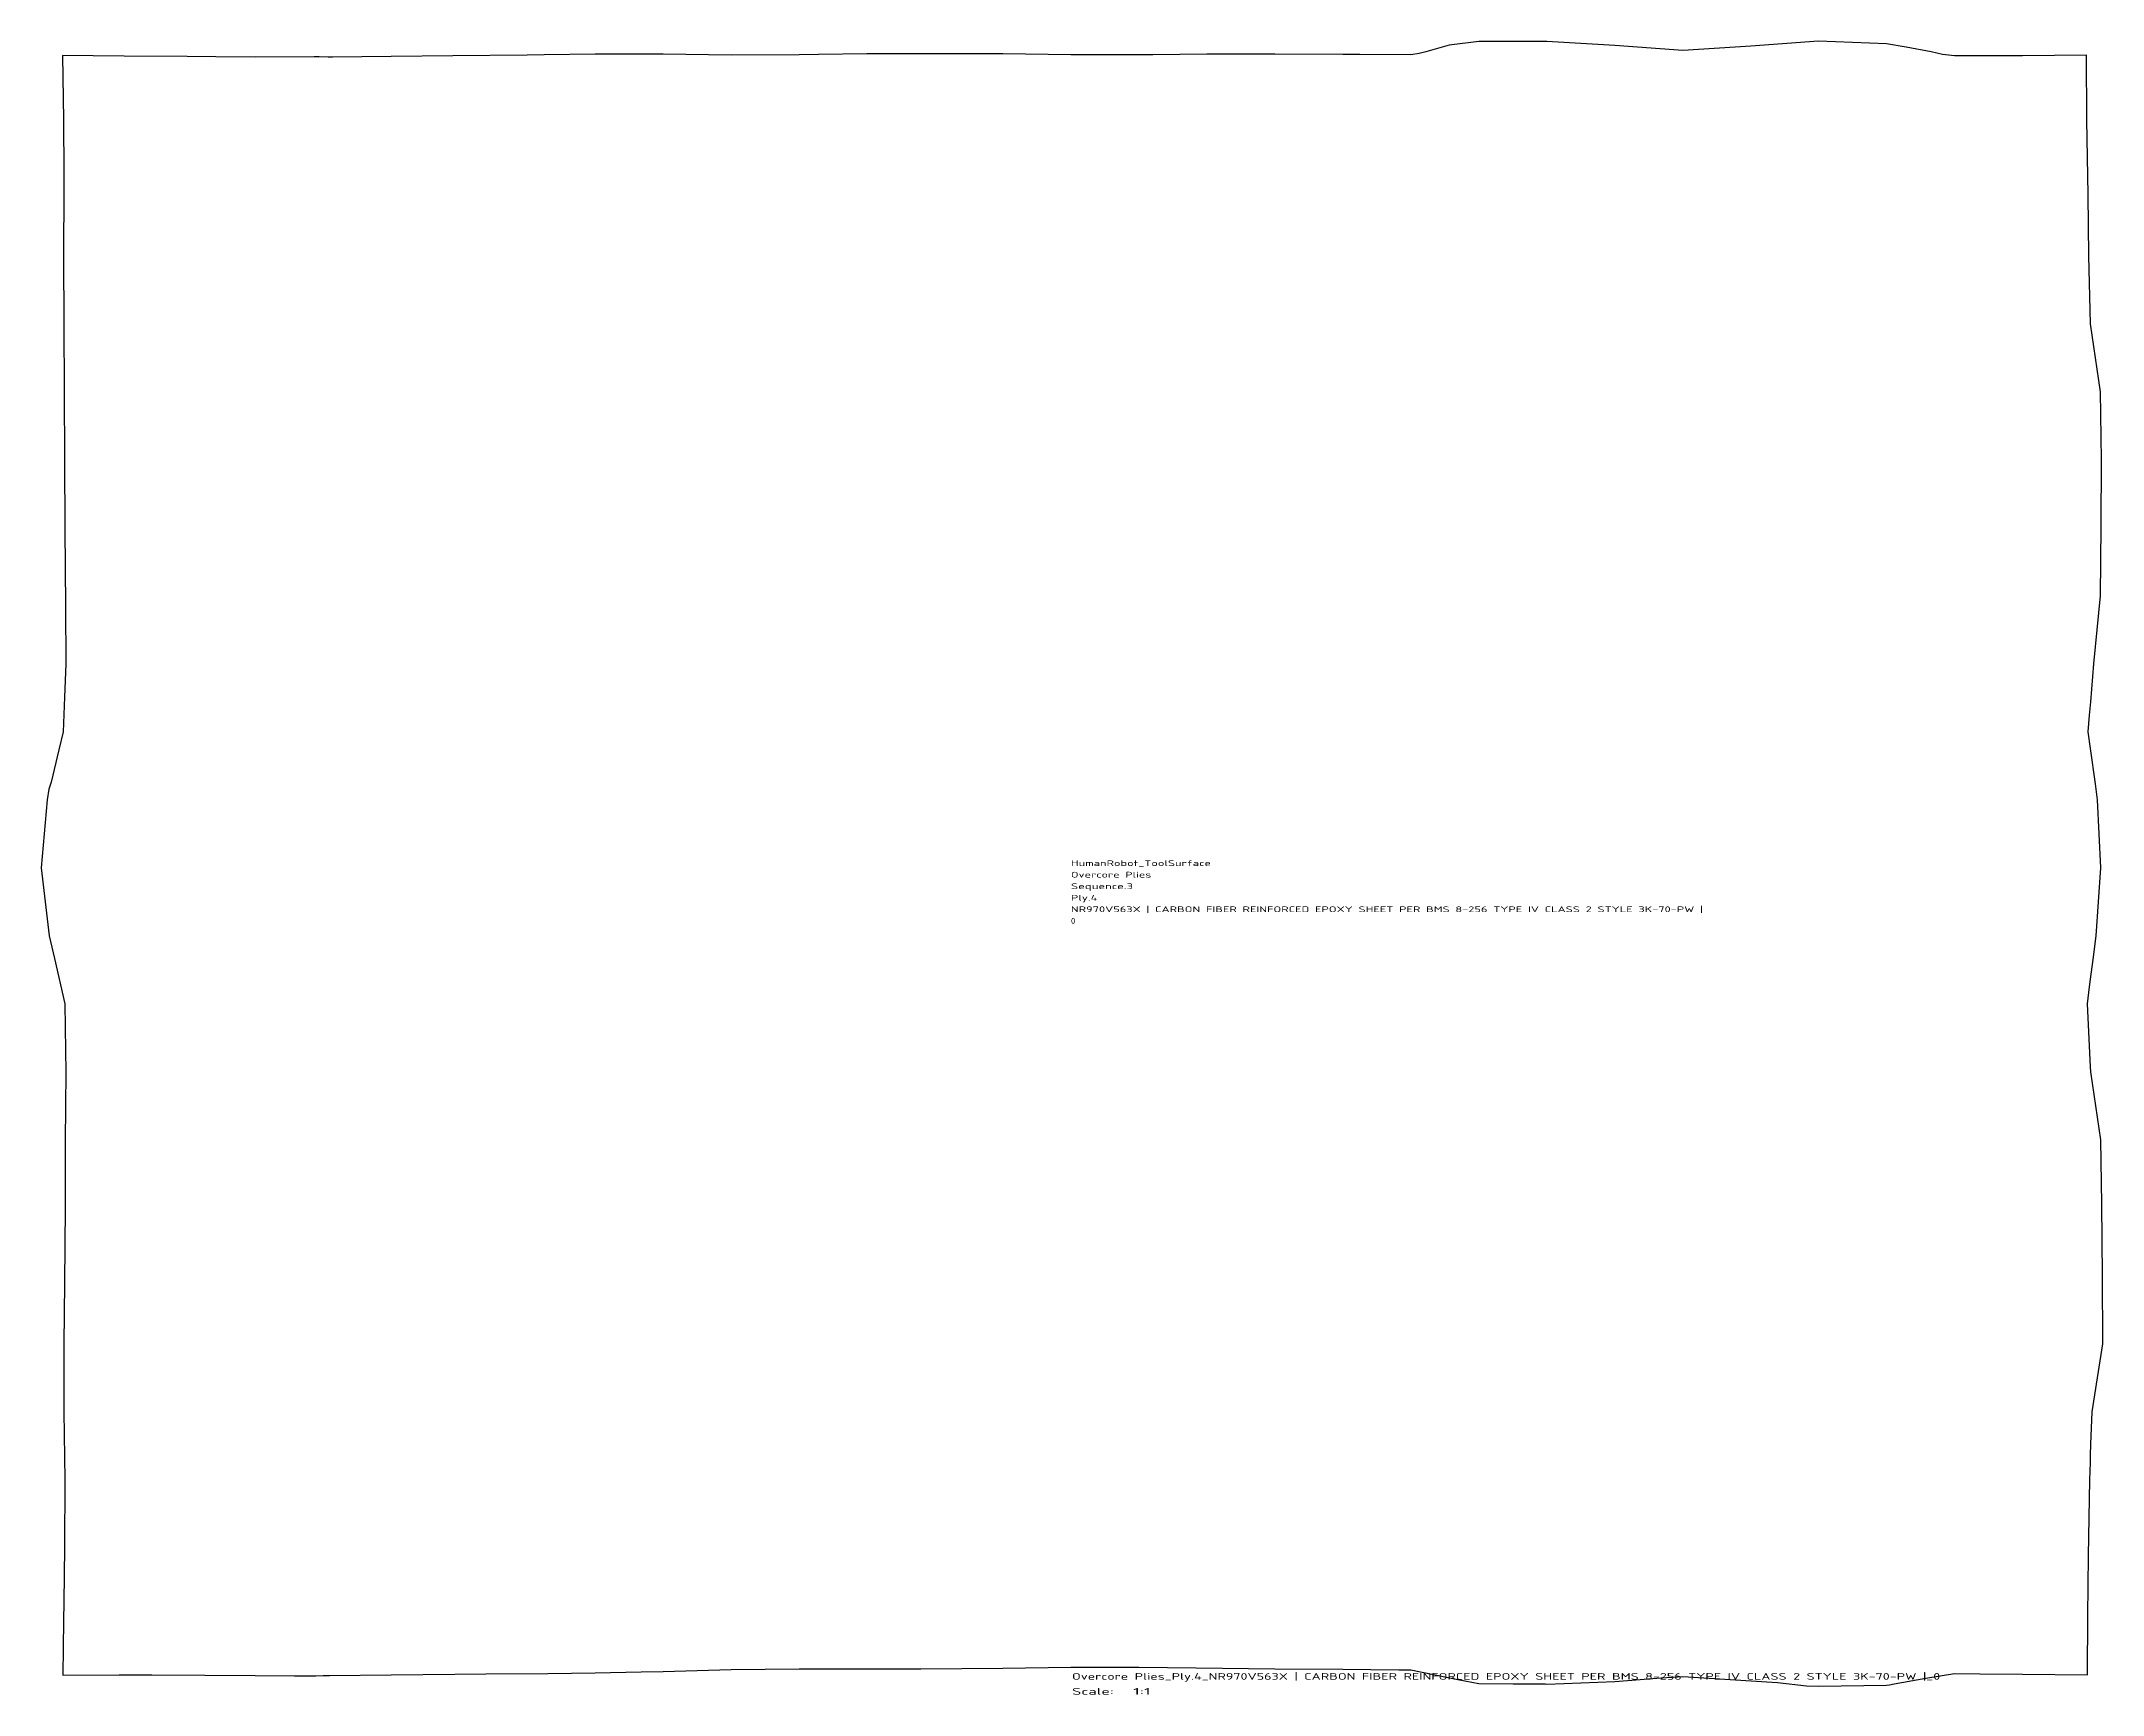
# Model space of a CAD drawing. Extents: x -24.7 to 24.7, y -19.9 to 19.7.
import ezdxf
from ezdxf.enums import TextEntityAlignment as Align

# ---------------------------------------------------------------- set-up
doc = ezdxf.new("R2010")
doc.units = 0
doc.header["$MEASUREMENT"] = 0
doc.layers.get('0').update_dxf_attribs({"lineweight": 13})
doc.styles.get("Standard").update_dxf_attribs({"font": 'isocp.shx'})

# ---------------------------------------------------------------- blocks, each defined once
blk = doc.blocks.new('BLOCK22')
at = {"color": 7, "lineweight": 15}
for s, width, p, p2 in [('Overcore Plies_Ply.4_NR970V563X | CARBON FIBER REINFORCED EPOXY SHEET PER BMS 8-256 TYPE IV CLASS 2 STYLE 3K-70-PW |_0', 1.217637, (0.025911, -19.418825), (20.797648, -19.418825)), ('Scale:', 1.474719, (0.025911, -19.777492), (1.025911, -19.777492)), ('  1:1', 1.302169, (1.085111, -19.777492), (1.908578, -19.777492))]:
    blk.add_text(s, height=0.16, dxfattribs=dict(at, width=width)).set_placement(p, p2, align=Align.FIT)
blk = doc.blocks.new('BLOCK23')
at = {"color": 7, "lineweight": 15, "width": 1.299021}
blk.add_text('HumanRobot_ToolSurface', height=0.137795, dxfattribs=at).set_placement((0, 0.040793), (3.349837, 0.040793), align=Align.FIT)
blk = doc.blocks.new('BLOCK24')
at = {"color": 7, "lineweight": 15, "width": 1.29247}
blk.add_text('Overcore Plies', height=0.137795, dxfattribs=at).set_placement((0, -0.234797), (1.925135, -0.234797), align=Align.FIT)
blk = doc.blocks.new('BLOCK25')
at = {"color": 7, "lineweight": 15, "width": 1.287088}
blk.add_text('Sequence.3', height=0.137795, dxfattribs=at).set_placement((0, -0.510388), (1.486401, -0.510388), align=Align.FIT)
blk = doc.blocks.new('BLOCK26')
at = {"color": 7, "lineweight": 15, "width": 1.319183}
blk.add_text('Ply.4', height=0.137795, dxfattribs=at).set_placement((0, -0.785978), (0.631892, -0.785978), align=Align.FIT)
blk = doc.blocks.new('BLOCK27')
at = {"color": 7, "lineweight": 15, "width": 1.235515}
blk.add_text('NR970V563X | CARBON FIBER REINFORCED EPOXY SHEET PER BMS 8-256 TYPE IV CLASS 2 STYLE 3K-70-PW |', height=0.137795, dxfattribs=at).set_placement((0, -1.061569), (15.119649, -1.061569), align=Align.FIT)
blk = doc.blocks.new('BLOCK28')
at = {"color": 7, "lineweight": 15, "width": 0.959754}
blk.add_text('0', height=0.137795, dxfattribs=at).set_placement((0, -1.337159), (0.107059, -1.337159), align=Align.FIT)

msp = doc.modelspace()

# ---------------------------------------------------------------- linework, layer by layer
at = {"color": 7, "lineweight": 30}
for p, q in [((-23.41452, 19.318294), (-24.151383, 19.326027)), ((-24.151383, 19.326027), (-24.131555, 17.79168)), ((-22.678695, 19.311661), (-23.41452, 19.318294)), ((-21.167829, 19.304065), (-22.678695, 19.311661)), ((-20.485711, 19.296194), (-21.167829, 19.304065)), ((-19.541528, 19.286962), (-20.485711, 19.296194)), ((-18.132984, 19.299164), (-19.541528, 19.286962)), ((-18.014563, 19.297887), (-18.132984, 19.299164)), ((-17.795477, 19.291668), (-18.014563, 19.297887)), ((-17.693878, 19.290869), (-17.795477, 19.291668)), ((-16.288925, 19.305041), (-17.693878, 19.290869)), ((-14.817068, 19.31876), (-16.288925, 19.305041)), ((-13.036322, 19.337048), (-14.817068, 19.31876)), ((-12.629884, 19.342572), (-13.036322, 19.337048)), ((-11.410021, 19.358243), (-12.629884, 19.342572)), ((-11.171505, 19.35865), (-11.410021, 19.358243)), ((-9.78372, 19.35928), (-11.171505, 19.35865)), ((-8.157418, 19.332012), (-9.78372, 19.35928)), ((-6.531117, 19.342161), (-8.157418, 19.332012)), ((-6.064313, 19.349502), (-6.531117, 19.342161)), ((-4.904815, 19.366568), (-6.064313, 19.349502)), ((-4.604696, 19.367388), (-4.904815, 19.366568)), ((-3.278514, 19.369912), (-4.604696, 19.367388)), ((-1.652213, 19.369479), (-3.278514, 19.369912)), ((-0.025911, 19.343745), (-1.652213, 19.369479)), ((0.49999, 19.343855), (-0.025911, 19.343745)), ((1.60039, 19.343066), (0.49999, 19.343855)), ((1.93707, 19.346849), (1.60039, 19.343066)), ((3.226692, 19.360273), (1.93707, 19.346849)), ((4.852993, 19.362473), (3.226692, 19.360273)), ((6.479295, 19.348987), (4.852993, 19.362473)), ((6.884003, 19.348962), (6.479295, 19.348987)), ((8.105596, 19.34712), (6.884003, 19.348962)), ((8.305117, 19.375195), (8.105596, 19.34712)), ((8.467515, 19.417981), (8.305117, 19.375195)), ((9.021722, 19.572546), (8.467515, 19.417981)), ((9.731897, 19.665296), (9.021722, 19.572546)), ((11.358199, 19.659036), (9.731897, 19.665296)), ((12.9845, 19.568995), (11.358199, 19.659036)), ((14.610802, 19.45052), (12.9845, 19.568995)), ((16.237103, 19.554654), (14.610802, 19.45052)), ((17.863404, 19.66887), (16.237103, 19.554654)), ((19.489706, 19.603779), (17.863404, 19.66887)), ((19.957736, 19.525248), (19.489706, 19.603779)), ((20.5554, 19.417981), (19.957736, 19.525248)), ((20.82997, 19.354448), (20.5554, 19.417981)), ((21.116007, 19.320727), (20.82997, 19.354448)), ((22.12213, 19.320993), (21.116007, 19.320727)), ((22.742309, 19.32203), (22.12213, 19.320993)), ((24.270654, 19.335329), (22.742309, 19.32203)), ((24.282531, 17.79168), (24.270654, 19.335329)), ((-24.131555, 17.79168), (-24.121115, 16.506299)), ((24.308031, 15.999576), (24.282531, 17.79168)), ((-24.121115, 16.506299), (-24.118675, 16.165378)), ((-24.118675, 16.165378), (-24.125817, 14.513506)), ((24.329736, 14.539077), (24.308031, 15.999576)), ((-24.125817, 14.513506), (-24.116651, 12.912775)), ((24.365499, 12.912775), (24.329736, 14.539077)), ((-24.116651, 12.912775), (-24.113847, 11.286474)), ((24.606236, 11.286474), (24.365499, 12.912775)), ((-24.113847, 11.286474), (-24.100536, 9.660173)), ((24.633945, 9.660173), (24.606236, 11.286474)), ((-24.100536, 9.660173), (-24.092786, 8.00484)), ((24.622695, 8.074819), (24.633945, 9.660173)), ((-24.092786, 8.00484), (-24.078702, 6.149219)), ((24.607223, 6.40757), (24.622695, 8.074819)), ((-24.078702, 6.149219), (-24.068633, 4.781268)), ((24.448557, 4.781268), (24.607223, 6.40757)), ((-24.068633, 4.781268), (-24.103855, 3.979198)), ((24.37281, 3.87279), (24.448557, 4.781268)), ((-24.103855, 3.979198), (-24.13924, 3.154967)), ((24.312965, 3.154967), (24.345239, 3.549406)), ((24.345239, 3.549406), (24.37281, 3.87279)), ((-24.13924, 3.154967), (-24.236935, 2.726821)), ((24.36861, 2.753331), (24.312965, 3.154967)), ((-24.236935, 2.726821), (-24.420432, 1.94891)), ((24.486601, 1.907833), (24.36861, 2.753331)), ((-24.518281, 1.528666), (-24.660608, -0.097636)), ((-24.474754, 1.778497), (-24.518281, 1.528666)), ((-24.420432, 1.94891), (-24.474754, 1.778497)), ((24.538146, 1.528666), (24.486601, 1.907833)), ((24.612395, -0.097636), (24.538146, 1.528666)), ((-24.660608, -0.097636), (-24.467624, -1.723937)), ((24.498977, -1.723937), (24.612395, -0.097636)), ((-24.467624, -1.723937), (-24.341976, -2.270581)), ((24.429333, -2.291897), (24.498977, -1.723937)), ((-24.341976, -2.270581), (-24.094622, -3.350239)), ((24.36861, -2.76393), (24.429333, -2.291897)), ((24.295077, -3.350239), (24.345177, -2.945577)), ((24.345177, -2.945577), (24.36861, -2.76393)), ((-24.094622, -3.350239), (-24.080193, -4.466456)), ((24.36861, -4.856973), (24.295077, -3.350239)), ((-24.080193, -4.466456), (-24.073184, -4.97654)), ((24.374399, -4.97654), (24.36861, -4.856973)), ((-24.073184, -4.97654), (-24.084042, -6.633429)), ((24.615805, -6.602841), (24.374399, -4.97654)), ((-24.084042, -6.633429), (-24.091821, -8.229143)), ((24.638825, -8.139279), (24.615805, -6.602841)), ((-24.091821, -8.229143), (-24.104989, -10.035174)), ((24.657249, -9.855444), (24.638825, -8.139279)), ((24.660609, -11.481746), (24.657249, -9.855444)), ((-24.104989, -10.035174), (-24.116225, -11.481746)), ((-24.116225, -11.481746), (-24.116234, -13.108047)), ((24.404408, -13.108047), (24.660609, -11.481746)), ((-24.116234, -13.108047), (-24.099467, -14.734349)), ((24.376869, -13.879317), (24.404408, -13.108047)), ((24.363917, -14.32439), (24.36861, -14.143319)), ((24.36861, -14.143319), (24.376869, -13.879317)), ((-24.099467, -14.734349), (-24.106606, -16.36065)), ((24.321913, -16.55415), (24.348677, -14.734349)), ((24.348677, -14.734349), (24.363917, -14.32439)), ((-24.106606, -16.36065), (-24.121182, -17.6585)), ((24.302341, -17.986951), (24.321913, -16.55415)), ((-24.121182, -17.6585), (-24.126836, -18.102109)), ((-24.126836, -18.102109), (-24.146787, -19.404877)), ((24.295409, -19.397499), (24.302341, -17.986951)), ((-1.652213, -19.238785), (-0.025911, -19.213288)), ((-0.025911, -19.213288), (1.60039, -19.213175)), ((1.60039, -19.213175), (2.971937, -19.230025)), ((2.971937, -19.230025), (4.852993, -19.253776)), ((-24.146787, -19.404877), (-22.794131, -19.399978)), ((-22.794131, -19.399978), (-22.016274, -19.401804)), ((-22.016274, -19.401804), (-20.742516, -19.406462)), ((-20.742516, -19.406462), (-19.541528, -19.413301)), ((-19.541528, -19.413301), (-18.603563, -19.420118)), ((-18.603563, -19.420118), (-18.091048, -19.420953)), ((-18.091048, -19.420953), (-17.912215, -19.418586)), ((-17.912215, -19.418586), (-17.760146, -19.414366)), ((-17.760146, -19.414366), (-16.288925, -19.397707)), ((-16.288925, -19.397707), (-14.768034, -19.385288)), ((-14.768034, -19.385288), (-14.024565, -19.378541)), ((-14.024565, -19.378541), (-12.53763, -19.362954)), ((-12.53763, -19.362954), (-11.410021, -19.349415)), ((-11.410021, -19.349415), (-10.305666, -19.326728)), ((-10.305666, -19.326728), (-9.78372, -19.315597)), ((-9.78372, -19.315597), (-8.157418, -19.268687)), ((-8.157418, -19.268687), (-6.531117, -19.257868)), ((-6.531117, -19.257868), (-5.100748, -19.258996)), ((-5.100748, -19.258996), (-4.904815, -19.258946)), ((-4.904815, -19.258946), (-3.614634, -19.251437)), ((-3.614634, -19.251437), (-1.652213, -19.238785)), ((4.852993, -19.253776), (6.479295, -19.264251)), ((6.479295, -19.264251), (7.821036, -19.278118)), ((7.821036, -19.278118), (8.105596, -19.280759)), ((8.105596, -19.280759), (9.233138, -19.508145)), ((9.233138, -19.508145), (9.731897, -19.60827)), ((9.731897, -19.60827), (10.550863, -19.613253)), ((10.550863, -19.613253), (11.320517, -19.617868)), ((11.320517, -19.617868), (11.358199, -19.618049)), ((11.358199, -19.618049), (12.9845, -19.556868)), ((12.9845, -19.556868), (14.093332, -19.473937)), ((14.093332, -19.473937), (14.610802, -19.434635)), ((14.610802, -19.434635), (16.876847, -19.584506)), ((16.876847, -19.584506), (17.571901, -19.658226)), ((17.571901, -19.658226), (17.863404, -19.66887)), ((17.863404, -19.66887), (19.489706, -19.643955)), ((19.489706, -19.643955), (19.558972, -19.638858)), ((19.558972, -19.638858), (19.671488, -19.613253)), ((19.671488, -19.613253), (20.429265, -19.479273)), ((20.429265, -19.479273), (21.116007, -19.36956)), ((21.116007, -19.36956), (21.722363, -19.37269)), ((21.722363, -19.37269), (22.742309, -19.379728)), ((22.742309, -19.379728), (24.295409, -19.397499))]:
    msp.add_line(p, q, dxfattribs=at)

# ---------------------------------------------------------------- block references
at = {"lineweight": 0}
for name in ['BLOCK23', 'BLOCK25', 'BLOCK24', 'BLOCK26', 'BLOCK28', 'BLOCK27', 'BLOCK22']:
    msp.add_blockref(name, (-0.025911, -0.097636), dxfattribs=at)

doc.saveas('drawing.dxf')
